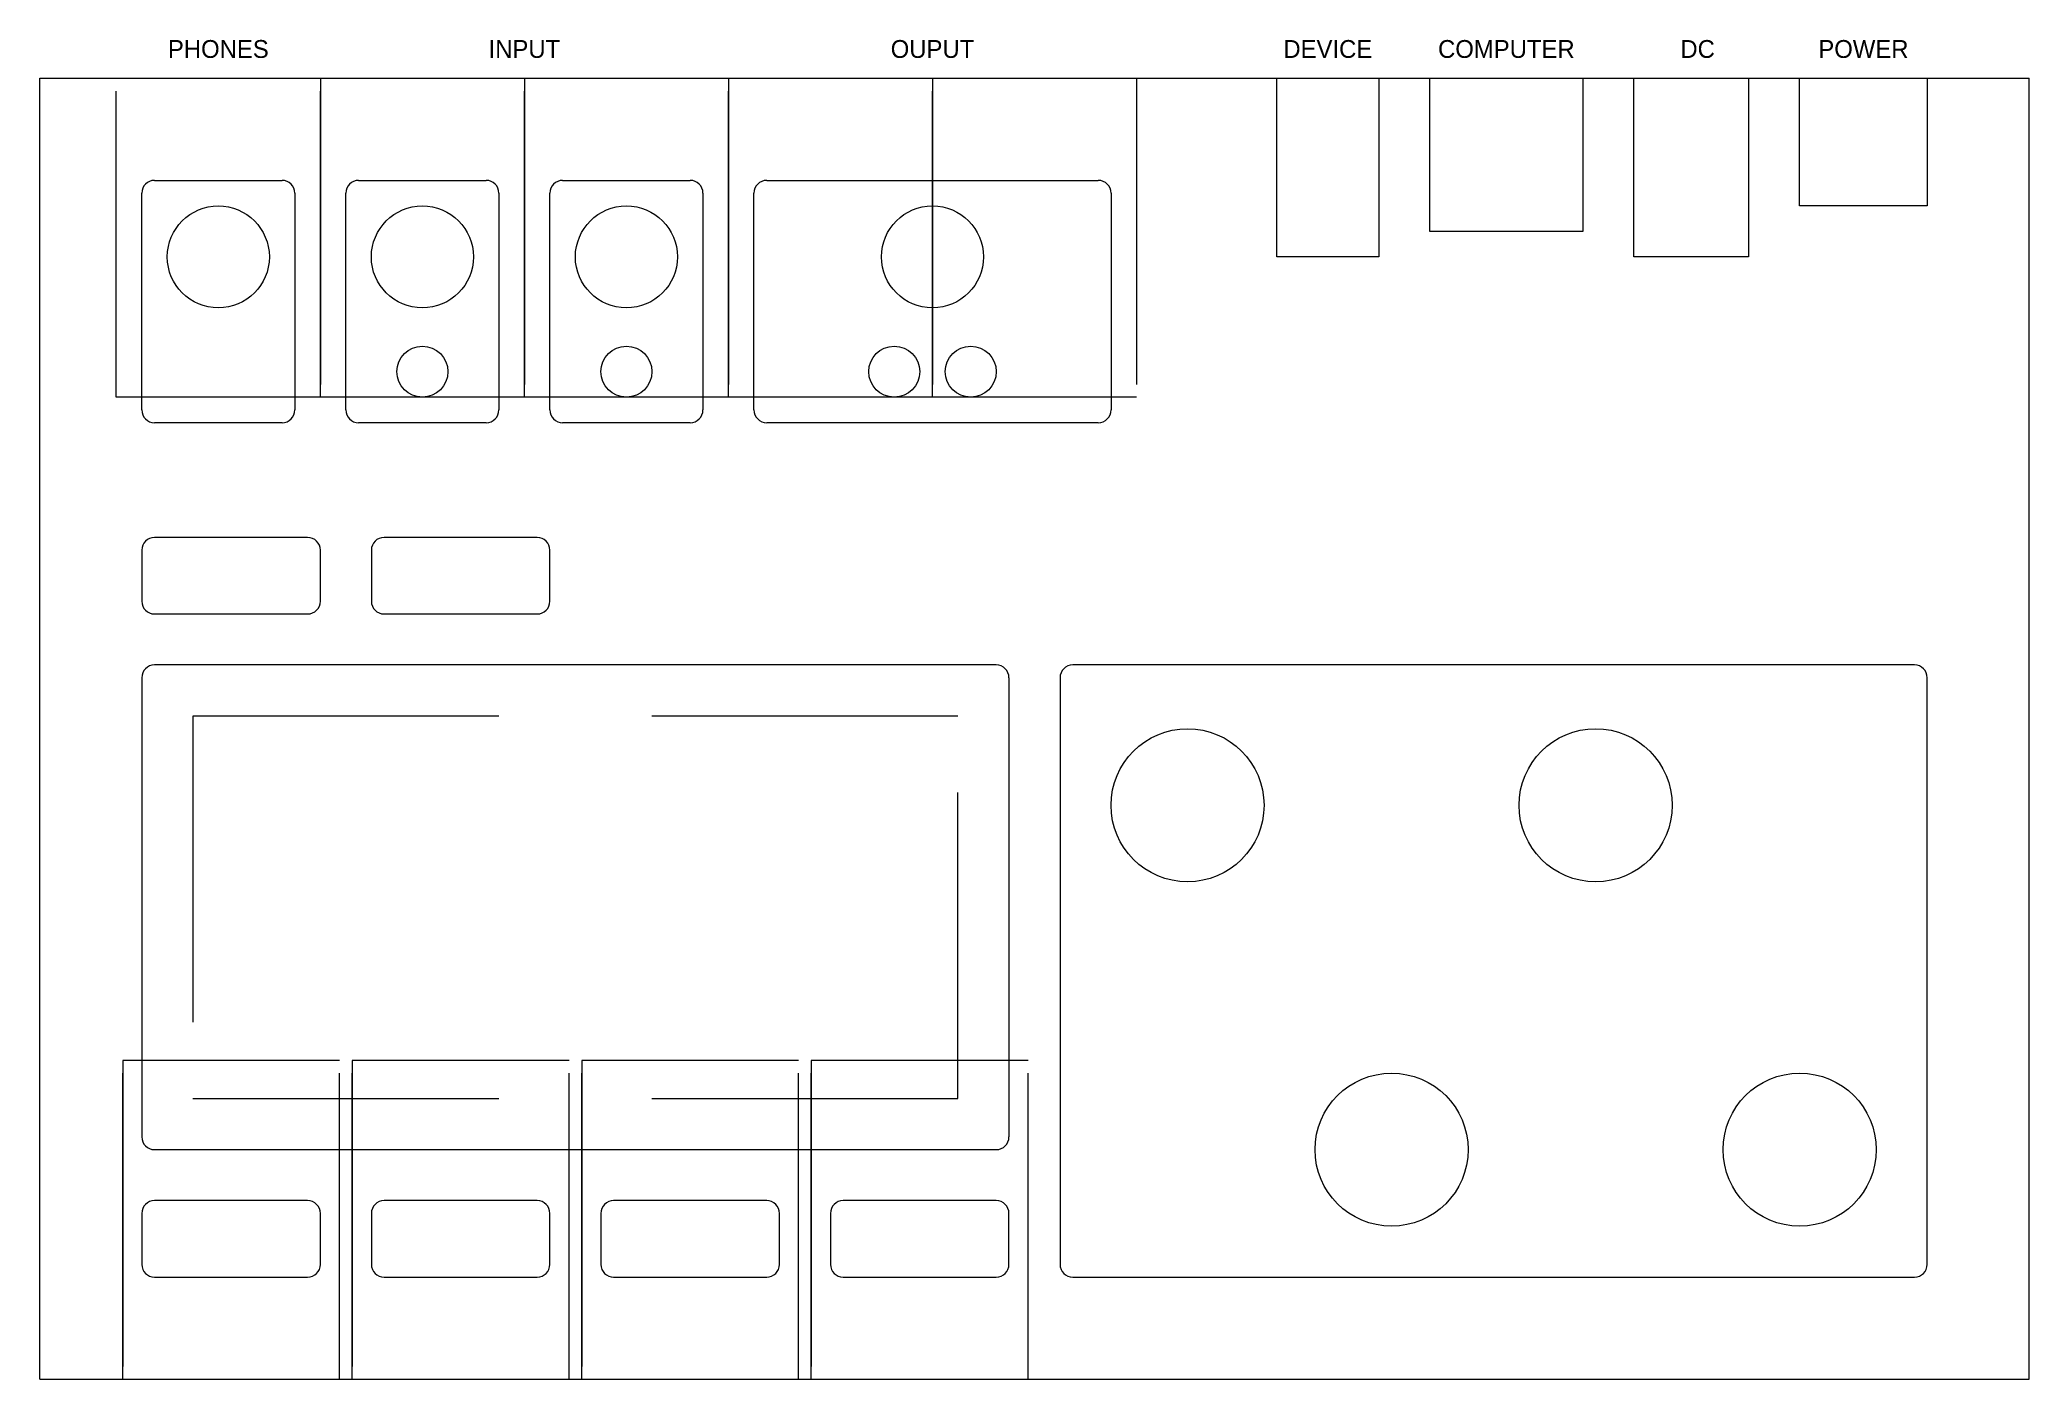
# Model space of a CAD drawing. Header units: millimetres. Extents: x -60 to 536, y -102 to 152.
# Drawn here: x 0 to 156, y -102 to 3 of the extents above; entities that cross this region are included whole.
import ezdxf

# ---------------------------------------------------------------- set-up
doc = ezdxf.new("R2010")
doc.units = ezdxf.units.MM
doc.linetypes.add('DASHEDX2', pattern=[36, 24, -12])
doc.layers.get('0').update_dxf_attribs({"color": 178, "lineweight": 5, "true_color": 0x000000})
doc.layers.add('internal', color=8, linetype='DASHEDX2', lineweight=5, true_color=0x808080)
doc.layers.add('outlines', color=253, linetype='Continuous', lineweight=5, true_color=0xa0a0a4)
doc.styles.add('textstyle10', font='')
doc.styles.add('textstyle11', font='')
doc.styles.add('textstyle12', font='')
doc.styles.add('textstyle13', font='')
doc.styles.add('textstyle7', font='')
doc.styles.add('textstyle8', font='')
doc.styles.add('textstyle9', font='')
doc.styles.get('textstyle10').set_extended_font_data('Arial')
doc.styles.get('textstyle11').set_extended_font_data('Arial')
doc.styles.get('textstyle12').set_extended_font_data('Arial')
doc.styles.get('textstyle13').set_extended_font_data('Arial')
doc.styles.get('textstyle7').set_extended_font_data('Arial')
doc.styles.get('textstyle8').set_extended_font_data('Arial')
doc.styles.get('textstyle9').set_extended_font_data('Arial')

msp = doc.modelspace()

# ---------------------------------------------------------------- texts
at = {"char_height": 1.4, "attachment_point": 2}
for s, insert, style in [('\\fAndale Mono|b0|i0|c0|p0;PHONES', (14, 3), 'textstyle7'), ('\\fAndale Mono|b0|i0|c0|p0;INPUT', (38, 3), 'textstyle8'), ('\\fAndale Mono|b0|i0|c0|p0;OUPUT', (70, 3), 'textstyle9'), ('\\fAndale Mono|b0|i0|c0|p0;DEVICE', (101, 3), 'textstyle13'), ('\\fAndale Mono|b0|i0|c0|p0;COMPUTER', (115, 3), 'textstyle12'), ('\\fAndale Mono|b0|i0|c0|p0;DC', (130, 3), 'textstyle11'), ('\\fAndale Mono|b0|i0|c0|p0;POWER', (143, 3), 'textstyle10')]:
    msp.add_mtext(s, dxfattribs=dict(at, insert=insert, style=style))

# ---------------------------------------------------------------- linework, layer by layer
for p, q in [((0, -102), (0, 0)), ((0, 0), (156, 0)), ((108, 0), (122, 0)), ((156, -102), (156, 0)), ((8, -37), (8, -41)), ((21, -36), (9, -36)), ((22, -41), (22, -37)), ((26, -37), (26, -41)), ((39, -36), (27, -36)), ((40, -41), (40, -37)), ((9, -42), (21, -42)), ((27, -42), (39, -42)), ((75, -46), (9, -46)), ((8, -47), (8, -83)), ((76, -47), (76, -83)), ((76, -65), (76, -65)), ((9, -84), (75, -84)), ((21, -88), (9, -88)), ((39, -88), (27, -88)), ((57, -88), (45, -88)), ((75, -88), (63, -88)), ((8, -89), (8, -93)), ((22, -93), (22, -89)), ((26, -89), (26, -93)), ((40, -93), (40, -89)), ((44, -89), (44, -93)), ((58, -93), (58, -89)), ((62, -89), (62, -93)), ((76, -93), (76, -89)), ((9, -94), (21, -94)), ((27, -94), (39, -94)), ((45, -94), (57, -94)), ((63, -94), (75, -94)), ((0, -102), (156, -102))]:
    msp.add_line(p, q)
for centre, radius in [((14, -14), 4), ((30, -14), 4), ((46, -14), 4), ((70, -14), 4), ((30, -23), 2), ((46, -23), 2), ((67, -23), 2), ((73, -23), 2), ((90, -57), 6), ((122, -57), 6), ((106, -84), 6), ((138, -84), 6)]:
    msp.add_circle(centre, radius)
for centre, start, end in [((9, -37), 90, 180), ((21, -37), 0, 90), ((27, -37), 90, 180), ((39, -37), 0, 90), ((9, -41), 180, 270), ((21, -41), 270, 0), ((27, -41), 180, 270), ((39, -41), 270, 0), ((9, -47), 90, 180), ((75, -47), 0, 90), ((9, -83), 180, 270), ((75, -83), 270, 0), ((9, -89), 90, 180), ((21, -89), 0, 90), ((27, -89), 90, 180), ((39, -89), 0, 90), ((45, -89), 90, 180), ((57, -89), 0, 90), ((63, -89), 90, 180), ((75, -89), 0, 90), ((9, -93), 180, 270), ((21, -93), 270, 0), ((27, -93), 180, 270), ((39, -93), 270, 0), ((45, -93), 180, 270), ((57, -93), 270, 0), ((63, -93), 180, 270), ((75, -93), 270, 0)]:
    msp.add_arc(centre, 1, start, end)
at = {"layer": 'internal'}
for p, q in [((6, -25), (6, 0)), ((6, 0), (22, 0)), ((22, -25), (22, 0)), ((22, 0), (38, 0)), ((22, 0), (22, -25)), ((38, -25), (38, 0)), ((38, 0), (54, 0)), ((38, 0), (38, -25)), ((54, -25), (54, 0)), ((54, 0), (70, 0)), ((54, 0), (54, -25)), ((70, -25), (70, 0)), ((70, 0), (86, 0)), ((70, 0), (70, -25)), ((86, 0), (86, -25)), ((97, -14), (97, 0)), ((97, 0), (105, 0)), ((105, 0), (105, -14)), ((109, -12), (109, 0)), ((109, 0), (121, 0)), ((121, 0), (121, -12)), ((125, -14), (125, 0)), ((125, 0), (134, 0)), ((134, 0), (134, -14)), ((138, -10), (138, 0)), ((138, 0), (148, 0)), ((148, 0), (148, -10)), ((148, -10), (138, -10)), ((121, -12), (109, -12)), ((105, -14), (97, -14)), ((134, -14), (125, -14)), ((22, -25), (6, -25)), ((38, -25), (22, -25)), ((54, -25), (38, -25)), ((70, -25), (54, -25)), ((86, -25), (70, -25)), ((12, -50), (12, -80)), ((72, -50), (12, -50)), ((72, -80), (72, -50)), ((6.5, -102), (6.5, -77)), ((6.5, -77), (6.5, -102)), ((23.5, -77), (6.5, -77)), ((23.5, -102), (23.5, -77)), ((24.5, -102), (24.5, -77)), ((24.5, -77), (24.5, -102)), ((41.5, -77), (24.5, -77)), ((41.5, -102), (41.5, -77)), ((42.5, -102), (42.5, -77)), ((42.5, -77), (42.5, -102)), ((59.5, -77), (42.5, -77)), ((59.5, -102), (59.5, -77)), ((60.5, -102), (60.5, -77)), ((60.5, -77), (60.5, -102)), ((77.5, -77), (60.5, -77)), ((77.5, -102), (77.5, -77)), ((12, -80), (72, -80)), ((6.5, -102), (23.5, -102)), ((24.5, -102), (41.5, -102)), ((42.5, -102), (59.5, -102)), ((60.5, -102), (77.5, -102))]:
    msp.add_line(p, q, dxfattribs=at)
at = {"layer": 'outlines'}
for p, q in [((8, -26), (8, -9)), ((9, -8), (19, -8)), ((20, -9), (20, -26)), ((24, -26), (24, -9)), ((25, -8), (35, -8)), ((36, -9), (36, -26)), ((40, -26), (40, -9)), ((41, -8), (51, -8)), ((52, -9), (52, -26)), ((56, -26), (56, -9)), ((57, -8), (83, -8)), ((84, -9), (84, -26)), ((19, -27), (9, -27)), ((35, -27), (25, -27)), ((51, -27), (41, -27)), ((83, -27), (57, -27)), ((147, -46), (81, -46)), ((80, -47), (80, -93)), ((148, -93), (148, -47)), ((81, -94), (147, -94))]:
    msp.add_line(p, q, dxfattribs=at)
for centre, start, end in [((9, -9), 90, 180), ((19, -9), 0, 90), ((25, -9), 90, 180), ((35, -9), 0, 90), ((41, -9), 90, 180), ((51, -9), 0, 90), ((57, -9), 90, 180), ((83, -9), 0, 90), ((9, -26), 180, 270), ((19, -26), 270, 0), ((25, -26), 180, 270), ((35, -26), 270, 0), ((41, -26), 180, 270), ((51, -26), 270, 0), ((57, -26), 180, 270), ((83, -26), 270, 0), ((81, -47), 90, 180), ((147, -47), 0, 90), ((81, -93), 180, 270), ((147, -93), 270, 0)]:
    msp.add_arc(centre, 1, start, end, dxfattribs=at)

msp.set_redraw_order([(e.dxf.handle, doc.entitydb.next_handle()) for e in msp.query("TEXT MTEXT ATTDEF DIMENSION ARC_DIMENSION")])  # texts and dimensions are drawn at this point

doc.saveas('drawing.dxf')
